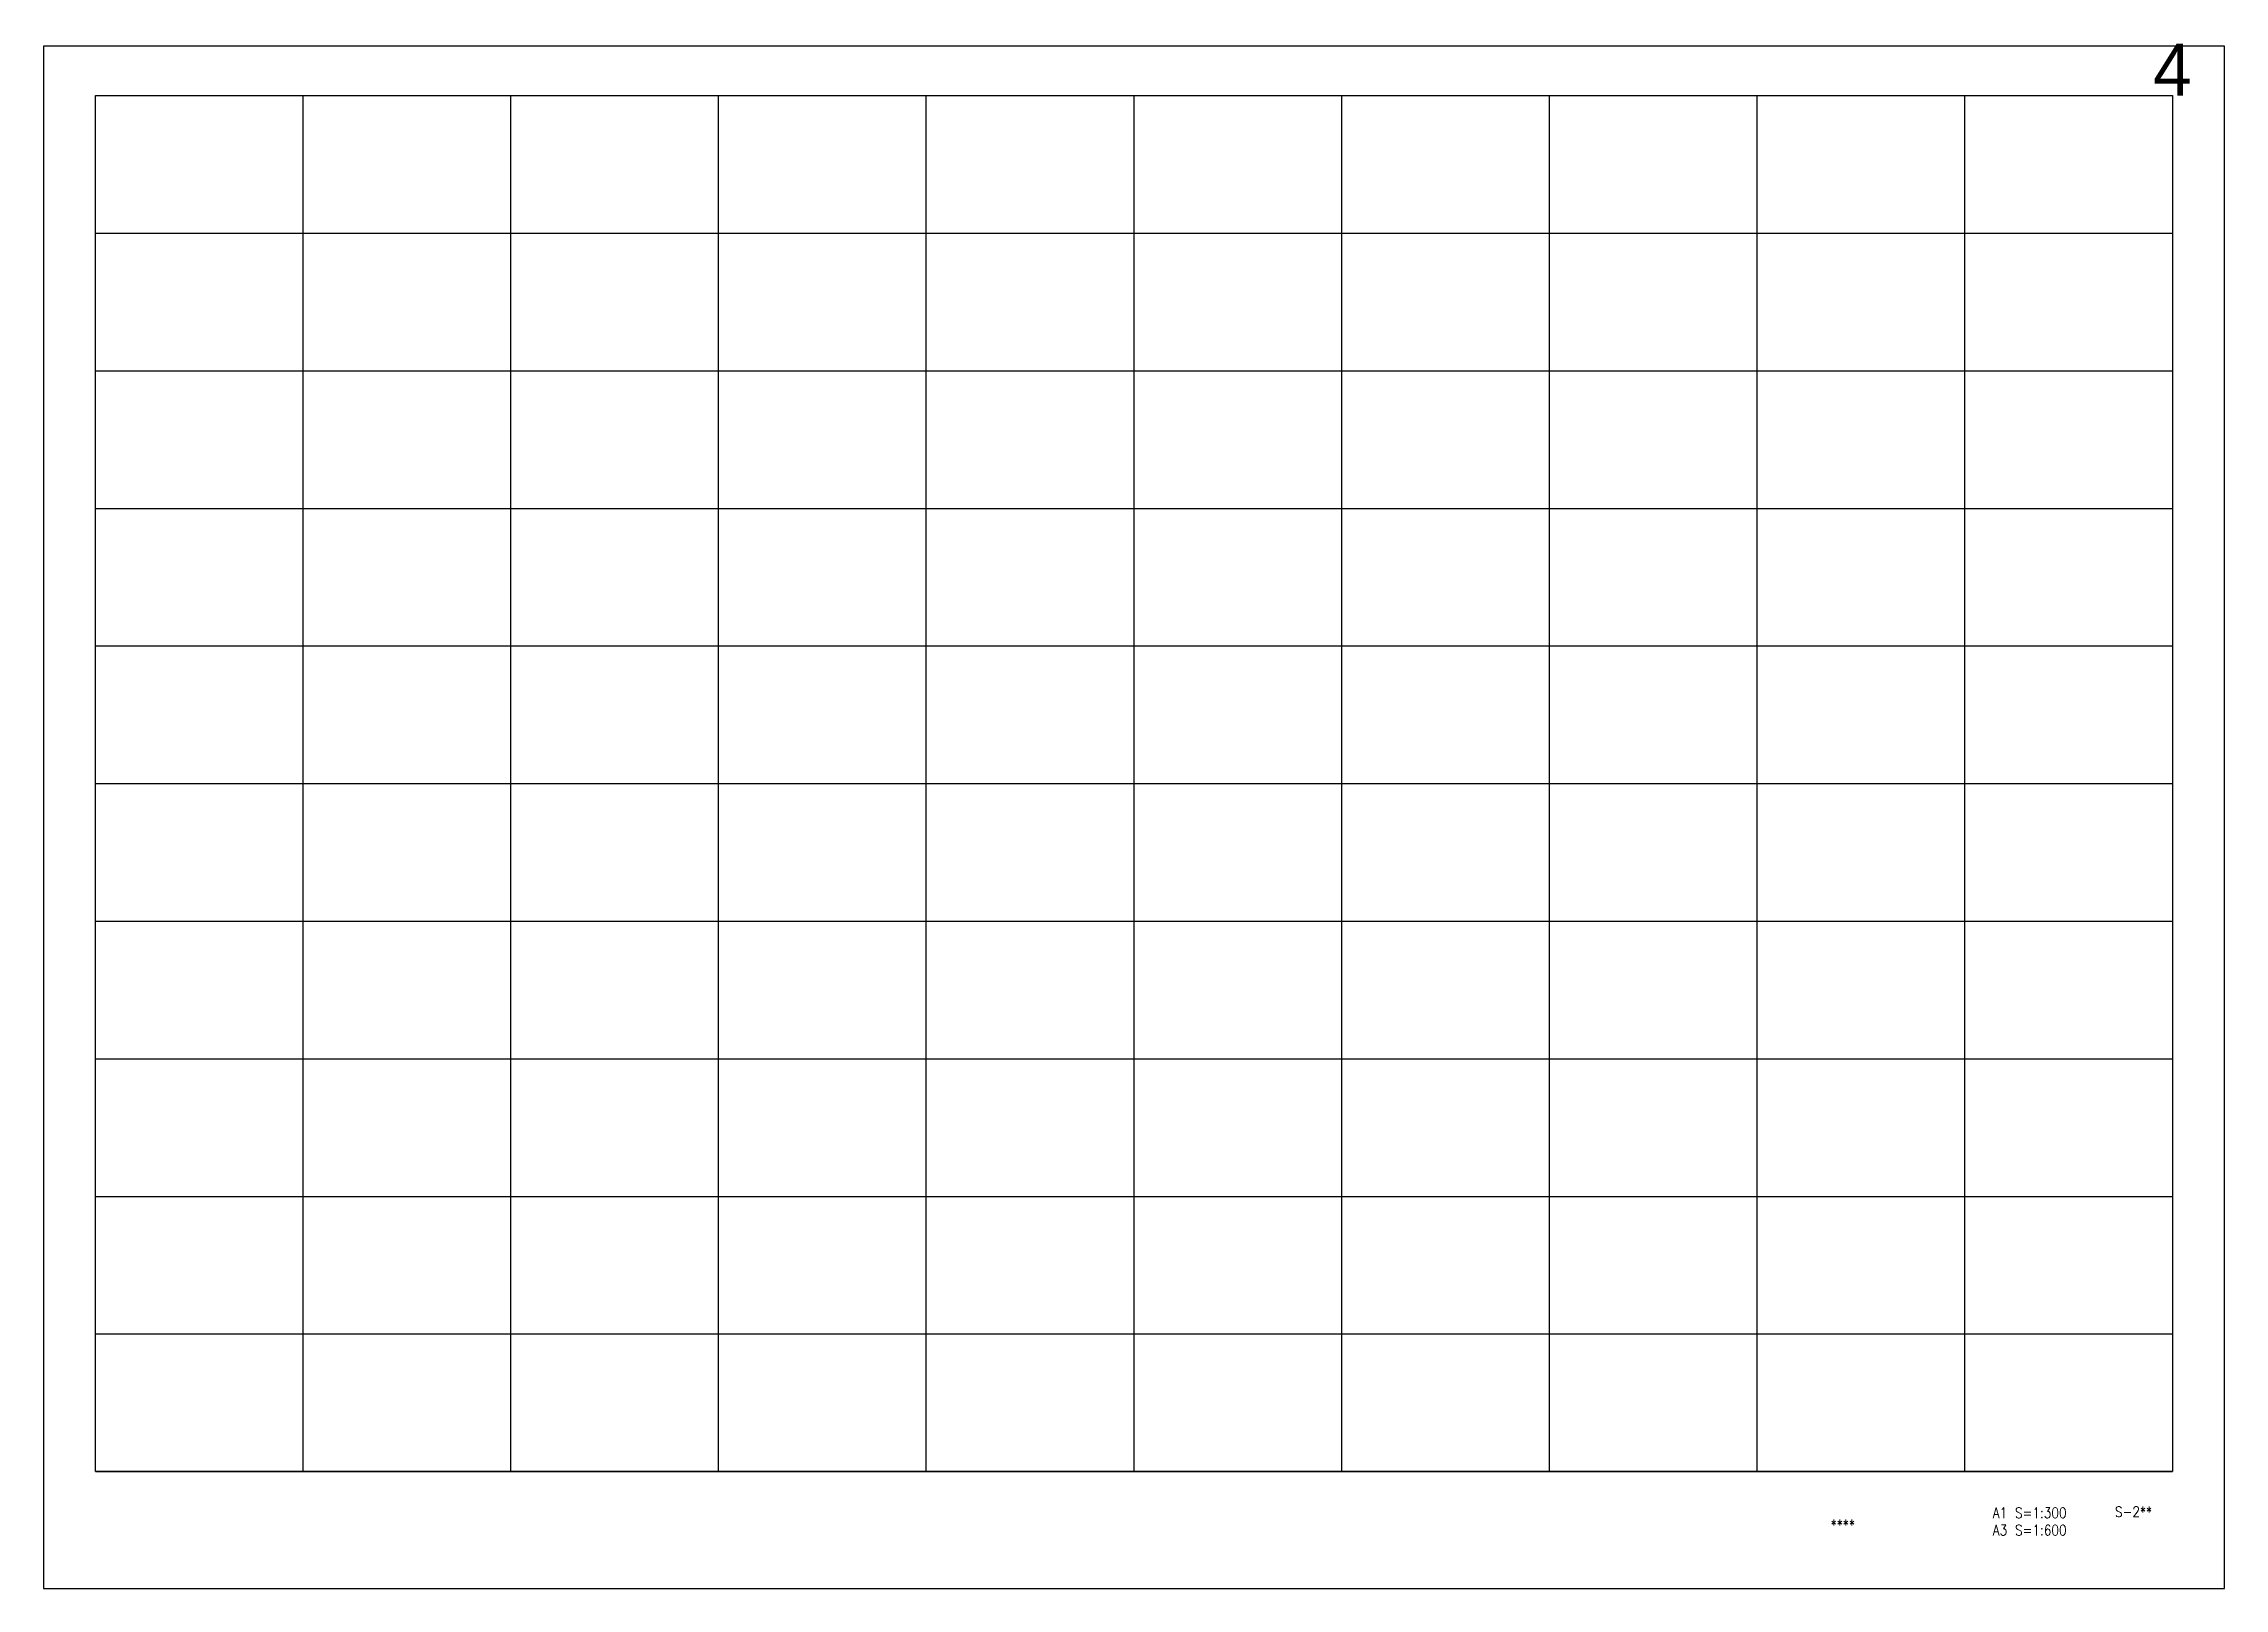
# Model space of a CAD drawing. Extents: x -230746 to 324000, y -671400 to 84185.
# Drawn here: x 0 to 84000, y -263400 to -203900 of the extents above; entities that cross this region are included whole.
import ezdxf
from ezdxf.enums import TextEntityAlignment as Align

# ---------------------------------------------------------------- set-up
doc = ezdxf.new("R2010")
doc.units = 0
doc.header["$MEASUREMENT"] = 0
doc.layers.add('99_レイアウト枠', color=251, linetype='CONTINUOUS', plot=False)
doc.layers.add('99_頁番号', color=6, linetype='CONTINUOUS')
doc.styles.add('DRACAD', font='txt', dxfattribs={"width": 0.85, "bigfont": 'extfont2'})
doc.styles.get("Standard").update_dxf_attribs({"font": 'Osaka.ttc'})

msp = doc.modelspace()

# ---------------------------------------------------------------- texts
at = {"layer": '99_レイアウト枠'}
msp.add_text('4', height=2000, dxfattribs=at).set_placement((81999.99996, -205900), align=Align.CENTER)
at = {"layer": '99_頁番号', "char_height": 400, "attachment_point": 5, "style": 'DRACAD'}
for s, insert in [('A1 S=1:300^JA3 S=1:600', (76499.99996, -260824.31866)), ('{S-2**}', (80499.99996, -260450)), ('{  ****  }', (68999.99996, -260950))]:
    msp.add_mtext(s, dxfattribs=dict(at, insert=insert))

# ---------------------------------------------------------------- linework, layer by layer
at = {"layer": '99_レイアウト枠'}
for p, q in [((2000, -258900), (2000, -205900)), ((10000, -258900), (10000, -205900)), ((18000, -258900), (18000, -205900)), ((26000, -258900), (26000, -205900)), ((34000, -258900), (34000, -205900)), ((42000, -258900), (42000, -205900)), ((49999.99998, -258900), (49999.99998, -205900)), ((57999.99998, -258900), (57999.99998, -205900)), ((65999.99998, -258900), (65999.99998, -205900)), ((73999.99998, -258900), (73999.99998, -205900)), ((2000, -211200), (81999.99996, -211200)), ((2000, -216500), (81999.99996, -216500)), ((2000, -221800), (81999.99996, -221800)), ((2000, -227100), (81999.99996, -227100)), ((2000, -232400), (81999.99996, -232400)), ((2000, -237700), (81999.99996, -237700)), ((2000, -243000), (81999.99996, -243000)), ((2000, -248300), (81999.99996, -248300)), ((2000, -253600), (81999.99996, -253600)), ((2000, -258900), (81999.99996, -258900))]:
    msp.add_line(p, q, dxfattribs=at)
for points in [[(0, -263400), (84000, -263400), (84000, -204000), (0, -204000)], [(2000, -205900), (81999.99996, -205900), (81999.99996, -258900), (2000, -258900)]]:
    msp.add_lwpolyline(points, close=True, dxfattribs=at)

msp.set_redraw_order([(e.dxf.handle, doc.entitydb.next_handle()) for e in msp.query("TEXT MTEXT ATTDEF DIMENSION ARC_DIMENSION")])  # texts and dimensions are drawn at this point

doc.saveas('drawing.dxf')
